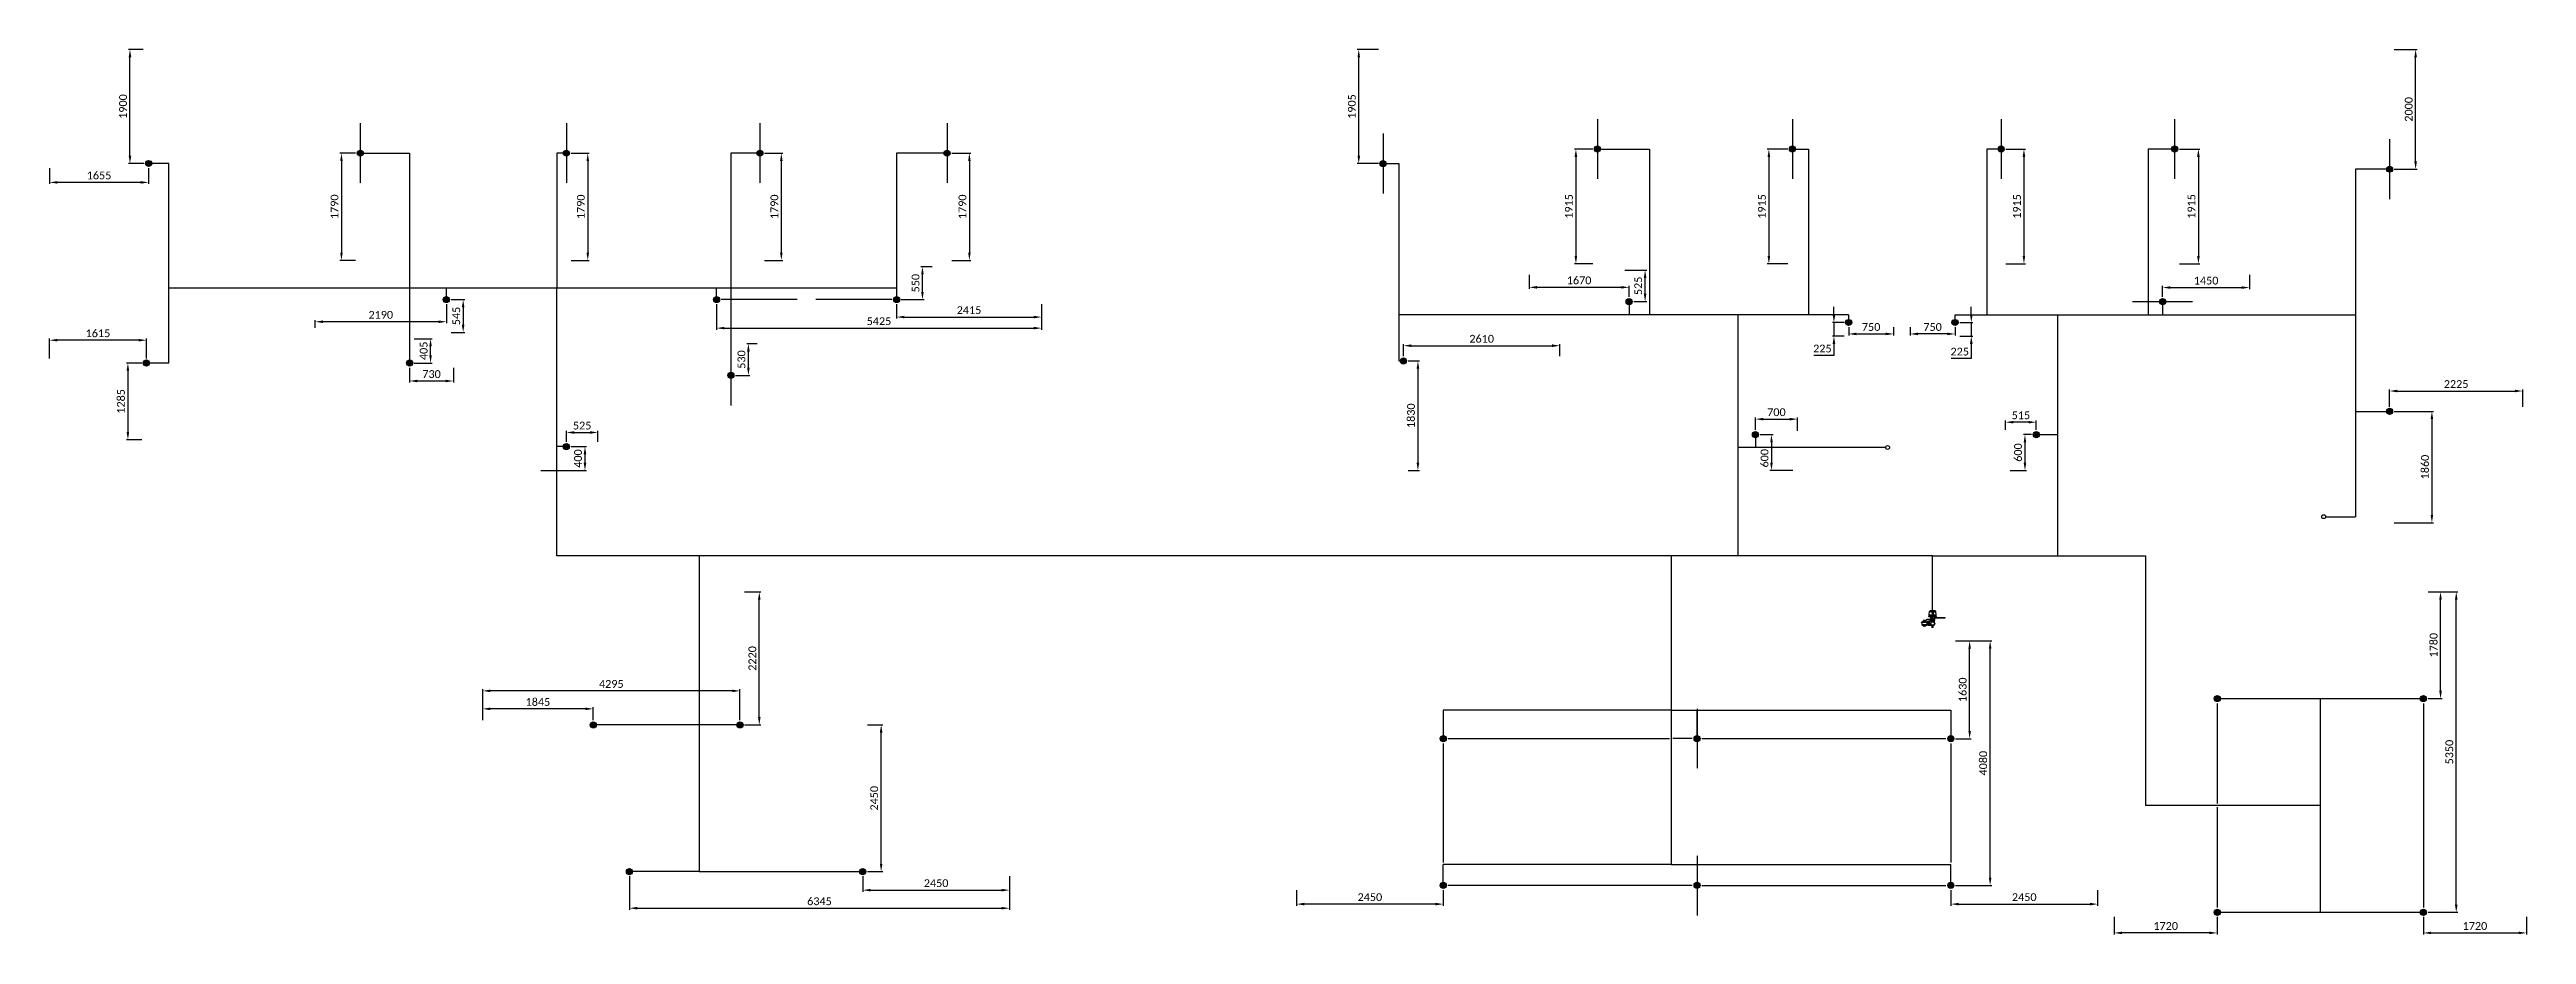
# Model space of a CAD drawing. Header units: millimetres. Extents: x 31238 to 72584, y 1945 to 16720.
import ezdxf

# ---------------------------------------------------------------- set-up
doc = ezdxf.new("R2010")
doc.units = ezdxf.units.MM
doc.linetypes.add('CENTRE', pattern=[2, 1.25, -0.25, 0.25, -0.25])
doc.layers.add('Sprinkler Centre', color=160, linetype='CENTRE', lineweight=25)
for name, color, linetype in [('Sprinkler Dims', 250, 'Continuous'), ('Sprinkler Head', 30, 'Continuous'), ('Sprinkler Pipe', 30, 'Continuous'), ('Sprinkler Valve Group', 30, 'Continuous')]:
    doc.layers.add(name, color=color, linetype=linetype)
doc.styles.add('Calibri 2mm', font='calibri.ttf', dxfattribs={"height": 2})
doc.dimstyles.new('TFS', dxfattribs={"dimscale": 0, "dimtxt": 2, "dimasz": 2, "dimexe": 0.4, "dimexo": 1.2, "dimgap": 0.75, "dimtad": 1, "dimtoh": 1, "dimdec": 0, "dimrnd": 5, "dimdsep": 46, "dimtxsty": 'Calibri 2mm', "dimcen": 2.5, "dimclrd": 256, "dimclre": 256, "dimclrt": 256, "dimadec": 0, "dimazin": 2, "dimtfac": 1, "dimtdec": 0, "dimtmove": 0, "dimatfit": 0, "dimfxl": 20, "dimtfill": 1, "dimtzin": 0, "dimlwd": -1, "dimlwe": -1, "dimarcsym": 0})

# ---------------------------------------------------------------- blocks, each defined once
blk = doc.blocks.new('Valve Group A1')
at = {"layer": 'Sprinkler Pipe', "ltscale": 0.005}
blk.add_arc((209, 27), 2.34, 269.9383, 89.9383, dxfattribs=at)
at = {"layer": 'Sprinkler Valve Group'}
for p, q in [((-94, 1), (-115, -20)), ((-94, 1), (-87, 1)), ((-86, 1), (25, 1)), ((-86, -3), (-86, 1)), ((63, 48), (-63, 48)), ((-63, 41), (-63, 48)), ((63, 41), (-63, 41)), ((-59, 48), (-59, 75)), ((-59, 75), (59, 75)), ((-57, 75), (-52, 130)), ((-38, 144), (-52, 130)), ((-52, 130), (52, 130)), ((-38, 144), (38, 144)), ((-31, 4), (-35, 1)), ((-31, 17), (-31, 41)), ((-31, 41), (27, 41)), ((-31, 37), (-27, 41)), ((-31, 37), (-27, 41)), ((-31, 17), (-27, 13)), ((-31, 17), (-27, 13)), ((-31, 4), (30, 4)), ((-27, 13), (27, 13)), ((-22, 4), (-22, 13)), ((-21, 144), (-15, 130)), ((-15, 130), (-9, 75)), ((-7, 75), (-7, 48)), ((-4, 41), (-4, 39)), ((-4, 39), (3, 39)), ((0, 17), (0, 37)), ((3, 41), (3, 39)), ((7, 75), (7, 48)), ((15, 130), (9, 75)), ((21, 144), (15, 130)), ((22, 4), (22, 13)), ((40, 26), (24, 11)), ((24, 11), (24, 4)), ((25, 1), (25, -4)), ((31, 37), (27, 41)), ((31, 17), (27, 13)), ((46, 20), (29, 4)), ((30, 4), (34, 1)), ((31, 17), (31, 37)), ((34, -3), (34, 1)), ((38, 144), (52, 130)), ((46, 20), (40, 26)), ((46, 29), (42, 25)), ((48, 25), (45, 22)), ((46, 29), (49, 29)), ((48, 25), (49, 25)), ((49, 29), (209, 29)), ((49, 25), (49, 29)), ((49, 25), (209, 25)), ((57, 75), (52, 130)), ((59, 48), (59, 75)), ((63, 41), (63, 48)), ((-91, -51), (-184, -51)), ((-184, -55), (-184, -51)), ((-91, -55), (-184, -55)), ((-180, -55), (-180, -89)), ((-98, -92), (-178, -92)), ((-157, -22), (-157, -34)), ((-154, -35), (-156, -35)), ((-115, -20), (-154, -20)), ((-153, -34), (-153, -25)), ((-145, -30), (-153, -30)), ((-142, -24), (-152, -24)), ((-141, -31), (-152, -31)), ((-149, -15), (-148, -14)), ((-149, -15), (-148, -14)), ((-149, -15), (-149, -17)), ((-149, -17), (-148, -19)), ((-149, -25), (-149, -24)), ((-149, -25), (-149, -28)), ((-149, -27), (-149, -28)), ((-149, -28), (-139, -28)), ((-148, -14), (-127, -14)), ((-148, -19), (-127, -19)), ((-149, -24), (-141, -24)), ((-145, -14), (-145, -13)), ((-145, -13), (-145, -13)), ((-145, -13), (-130, -13)), ((-145, -13), (-130, -13)), ((-145, -20), (-145, -19)), ((-145, -24), (-145, -24)), ((-145, -31), (-145, -28)), ((-141, -40), (-141, -31)), ((-141, -31), (-134, -31)), ((-138, -31), (-134, -31)), ((-134, -30), (-134, -38)), ((-134, -30), (-134, -30)), ((-134, -40), (-134, -31)), ((-134, -38), (-128, -38)), ((-130, -13), (-130, -14)), ((-130, -13), (-130, -13)), ((-130, -20), (-130, -19)), ((-128, -38), (-123, -25)), ((-126, -15), (-127, -14)), ((-126, -15), (-127, -14)), ((-126, -17), (-127, -19)), ((-126, -15), (-126, -17)), ((-91, -47), (-126, -47)), ((-91, -96), (-126, -96)), ((-125, -31), (-123, -31)), ((-120, -20), (-122, -20)), ((-121, -24), (-113, -24)), ((-92, -3), (-113, -24)), ((-95, -55), (-95, -90)), ((-92, -3), (-87, -3)), ((-83, -44), (-91, -44)), ((-91, -99), (-91, -44)), ((-83, -99), (-91, -99)), ((-86, -3), (25, -4)), ((-83, -99), (-83, -44)), ((-76, -50), (-83, -50)), ((-76, -51), (-83, -51)), ((-76, -92), (-83, -92)), ((-76, -94), (-83, -94)), ((-76, -41), (-73, -37)), ((-76, -102), (-76, -41)), ((-76, -102), (-73, -106)), ((-69, -37), (-73, -37)), ((-69, -55), (-73, -55)), ((-69, -89), (-73, -89)), ((-69, -106), (-73, -106)), ((-66, -41), (-69, -37)), ((-66, -102), (-69, -106)), ((-66, -97), (-66, -41)), ((-59, -43), (-66, -43)), ((-66, -97), (-66, -102)), ((-59, -101), (-66, -101)), ((-59, -106), (-59, -37)), ((-51, -37), (-59, -37)), ((-51, -106), (-59, -106)), ((-51, -106), (-51, -37)), ((-14, -40), (-51, -40)), ((-51, -69), (-34, -69)), ((-51, -74), (-34, -74)), ((-14, -103), (-51, -103)), ((-35, -13), (34, -13)), ((-35, -21), (-35, -13)), ((-35, -21), (34, -21)), ((-31, -6), (-34, -3)), ((-34, -74), (-34, -69)), ((-32, -40), (-32, -21)), ((-26, -6), (-31, -6)), ((-29, -13), (-29, -6)), ((-26, -6), (30, -6)), ((-7, -144), (-7, -105)), ((-6, -144), (-6, -106)), ((-3, -21), (-3, -38)), ((3, -21), (3, -38)), ((5, -144), (5, -106)), ((7, -144), (7, -105)), ((29, -13), (29, -6)), ((30, -6), (34, -3)), ((31, -58), (31, -21)), ((34, -21), (34, -13))]:
    blk.add_line(p, q, dxfattribs=at)
for points in [[(-175, -51), (-157, -33)], [(-175, -92), (-155, -113), (-121, -113), (-104, -96)], [(-104, -47), (-121, -30), (-125, -30)], [(-125, -30), (-121, -30), (-104, -47)]]:
    blk.add_lwpolyline(points, dxfattribs=at)
for radius in [34.4, 28.9]:
    blk.add_circle((0, -72), radius, dxfattribs=at)
for centre, radius, start, end in [((-26, -11), 14.8, 54.449, 125.4277), ((-16, 9), 32.4, 61.3884, 118.4883), ((-16, 46), 32.4, 241.3884, 298.4883), ((0, -51), 55.1, 71.7578, 108.1189), ((15, 9), 32.4, 61.3884, 118.4883), ((15, 46), 32.4, 241.3884, 298.4883), ((26, -11), 14.8, 54.449, 125.4277), ((209, 27), 2.34, 269.9383, 89.9383), ((-178, -89), 2.75, 179.9383, 269.9383), ((-138, -72), 41.2, 116.2493, 149.9386), ((-138, -72), 41.2, 209.9383, 323.0684), ((-138, -72), 32.3, 49.9306, 140.2738), ((-138, -72), 32.3, 219.6034, 309.9461), ((-154, -22), 2.75, 89.9383, 179.9383), ((-156, -34), 0.687, 179.9383, 269.9383), ((-138, -72), 27.5, 48.5282, 131.3485), ((-138, -72), 27.5, 228.5287, 311.348), ((-154, -34), 0.687, 269.9383, 359.9383), ((-152, -25), 1.37, 89.9383, 179.9383), ((-138, -72), 41.2, 110.4257, 111.8474), ((-142, -25), 1.37, 8.8132, 89.9383), ((-134, -24), 6.57, 188.8132, 269.9383), ((-121, -25), 1.37, 89.9383, 157.7249), ((-138, -72), 41.2, 36.8082, 69.451), ((-98, -90), 2.75, 269.9383, 359.9383), ((-61, -46), 14.8, 144.449, 215.4277), ((-21, -72), 55.1, 161.7578, 198.1189), ((-61, -97), 14.8, 144.449, 215.4277), ((-81, -46), 14.8, 324.449, 35.4277), ((-121, -72), 55.1, 341.7578, 18.1189), ((-81, -97), 14.8, 324.449, 35.4277), ((-26, 9), 14.8, 237.494, 302.3826), ((0, 49), 55.1, 253.285, 286.5917), ((26, 9), 14.8, 237.494, 305.4277)]:
    blk.add_arc(centre, radius, start, end, dxfattribs=at)
blk = doc.blocks.new('Sprinkler-Head A1')
at = {"layer": 'Sprinkler Head', "ltscale": 0.005}
h = blk.add_hatch(color=256, dxfattribs=at)
h.dxf.hatch_style = 1
edge = h.paths.add_edge_path()
edge.add_arc((0, 0), 51, 0, 360)
blk.add_circle((0, 0), 51, dxfattribs=at)
blk = doc.blocks.new('*D72')
at = {"layer": 'Defpoints', "color": 0, "transparency": 16777216}
for p in [(31238, 14817), (31238, 14501), (32890, 14817)]:
    blk.add_point(p, dxfattribs=at)
at = {"layer": 'Sprinkler Dims', "transparency": 16777216}
for p, q in [((31238, 14739), (31238, 14475)), ((32760, 14501), (31368, 14501)), ((32890, 14739), (32890, 14475))]:
    blk.add_line(p, q, dxfattribs=at)
for points in [[(31368, 14523), (31368, 14480), (31238, 14501)], [(32760, 14523), (32760, 14480), (32890, 14501)]]:
    blk.add_solid(points, dxfattribs=at)
at = {"layer": 'Sprinkler Dims', "transparency": 16777216, "insert": (32064, 14617), "char_height": 130, "attachment_point": 5, "style": 'Calibri 2mm', "bg_fill": 3, "box_fill_scale": 1.1, "bg_fill_color": 256, "bg_fill_true_color": 13158600, "bg_fill_transparency": 0}
blk.add_mtext('1655', dxfattribs=at)
blk = doc.blocks.new('*D73')
at = {"layer": 'Defpoints', "color": 0, "transparency": 16777216}
for p in [(32580, 16720), (32879, 16720), (32890, 14817)]:
    blk.add_point(p, dxfattribs=at)
at = {"layer": 'Sprinkler Dims', "transparency": 16777216}
for p, q in [((32801, 16720), (32554, 16720)), ((32580, 14947), (32580, 16590)), ((32812, 14817), (32554, 14817))]:
    blk.add_line(p, q, dxfattribs=at)
for points in [[(32559, 16590), (32602, 16590), (32580, 16720)], [(32559, 14947), (32602, 14947), (32580, 14817)]]:
    blk.add_solid(points, dxfattribs=at)
at = {"layer": 'Sprinkler Dims', "transparency": 16777216, "insert": (32465, 15768), "char_height": 130, "attachment_point": 5, "rotation": 90, "style": 'Calibri 2mm', "bg_fill": 3, "box_fill_scale": 1.1, "bg_fill_color": 256, "bg_fill_true_color": 13158600, "bg_fill_transparency": 0}
blk.add_mtext('1900', dxfattribs=at)
blk = doc.blocks.new('*D74')
at = {"layer": 'Defpoints', "color": 0, "transparency": 16777216}
for p in [(31238, 11867), (31238, 11486), (32854, 11486)]:
    blk.add_point(p, dxfattribs=at)
at = {"layer": 'Sprinkler Dims', "transparency": 16777216}
for p, q in [((31238, 11564), (31238, 11893)), ((32724, 11867), (31368, 11867)), ((32854, 11564), (32854, 11893))]:
    blk.add_line(p, q, dxfattribs=at)
for points in [[(31368, 11889), (31368, 11845), (31238, 11867)], [(32724, 11889), (32724, 11845), (32854, 11867)]]:
    blk.add_solid(points, dxfattribs=at)
at = {"layer": 'Sprinkler Dims', "transparency": 16777216, "insert": (32046, 11982), "char_height": 130, "attachment_point": 5, "style": 'Calibri 2mm', "bg_fill": 3, "box_fill_scale": 1.1, "bg_fill_color": 256, "bg_fill_true_color": 13158600, "bg_fill_transparency": 0}
blk.add_mtext('1615', dxfattribs=at)
blk = doc.blocks.new('*D75')
at = {"layer": 'Defpoints', "color": 0, "transparency": 16777216}
for p in [(32854, 11486), (32546, 10203), (32854, 10203)]:
    blk.add_point(p, dxfattribs=at)
at = {"layer": 'Sprinkler Dims', "transparency": 16777216}
for p, q in [((32776, 11486), (32520, 11486)), ((32546, 11356), (32546, 10333)), ((32776, 10203), (32520, 10203))]:
    blk.add_line(p, q, dxfattribs=at)
for points in [[(32524, 11356), (32567, 11356), (32546, 11486)], [(32524, 10333), (32567, 10333), (32546, 10203)]]:
    blk.add_solid(points, dxfattribs=at)
at = {"layer": 'Sprinkler Dims', "transparency": 16777216, "insert": (32430, 10845), "char_height": 130, "attachment_point": 5, "rotation": 90, "style": 'Calibri 2mm', "bg_fill": 3, "box_fill_scale": 1.1, "bg_fill_color": 256, "bg_fill_true_color": 13158600, "bg_fill_transparency": 0}
blk.add_mtext('1285', dxfattribs=at)
blk = doc.blocks.new('*D76')
at = {"layer": 'Sprinkler Dims', "transparency": 16777216}
for p, q in [((37326, 11892), (37624, 11892)), ((37598, 11616), (37598, 11762)), ((37326, 11486), (37624, 11486))]:
    blk.add_line(p, q, dxfattribs=at)
for points in [[(37576, 11762), (37620, 11762), (37598, 11892)], [(37576, 11616), (37620, 11616), (37598, 11486)]]:
    blk.add_solid(points, dxfattribs=at)
at = {"layer": 'Sprinkler Dims', "transparency": 16777216, "insert": (37483, 11689), "char_height": 130, "attachment_point": 5, "rotation": 90, "style": 'Calibri 2mm', "bg_fill": 3, "box_fill_scale": 1.1, "bg_fill_color": 256, "bg_fill_true_color": 13158600, "bg_fill_transparency": 0}
blk.add_mtext('405', dxfattribs=at)
at = {"layer": 'Defpoints', "color": 0, "transparency": 16777216}
for p in [(37248, 11892), (37598, 11892), (37248, 11486)]:
    blk.add_point(p, dxfattribs=at)
blk = doc.blocks.new('*D77')
at = {"layer": 'Sprinkler Dims', "transparency": 16777216}
for p, q in [((37248, 11408), (37248, 11160)), ((37378, 11186), (37850, 11186)), ((37980, 11408), (37980, 11160))]:
    blk.add_line(p, q, dxfattribs=at)
for points in [[(37378, 11207), (37378, 11164), (37248, 11186)], [(37850, 11207), (37850, 11164), (37980, 11186)]]:
    blk.add_solid(points, dxfattribs=at)
at = {"layer": 'Sprinkler Dims', "transparency": 16777216, "insert": (37614, 11301), "char_height": 130, "attachment_point": 5, "style": 'Calibri 2mm', "bg_fill": 3, "box_fill_scale": 1.1, "bg_fill_color": 256, "bg_fill_true_color": 13158600, "bg_fill_transparency": 0}
blk.add_mtext('730', dxfattribs=at)
at = {"layer": 'Defpoints', "color": 0, "transparency": 16777216}
for p in [(37248, 11486), (37980, 11486), (37980, 11186)]:
    blk.add_point(p, dxfattribs=at)
blk = doc.blocks.new('*D78')
at = {"layer": 'Defpoints', "color": 0, "transparency": 16777216}
for p in [(36425, 14989), (36110, 13200), (36425, 13200)]:
    blk.add_point(p, dxfattribs=at)
at = {"layer": 'Sprinkler Dims', "transparency": 16777216}
for p, q in [((36347, 14989), (36084, 14989)), ((36110, 14859), (36110, 13330)), ((36347, 13200), (36084, 13200))]:
    blk.add_line(p, q, dxfattribs=at)
for points in [[(36089, 14859), (36132, 14859), (36110, 14989)], [(36089, 13330), (36132, 13330), (36110, 13200)]]:
    blk.add_solid(points, dxfattribs=at)
at = {"layer": 'Sprinkler Dims', "transparency": 16777216, "insert": (35995, 14095), "char_height": 130, "attachment_point": 5, "rotation": 90, "style": 'Calibri 2mm', "bg_fill": 3, "box_fill_scale": 1.1, "bg_fill_color": 256, "bg_fill_true_color": 13158600, "bg_fill_transparency": 0}
blk.add_mtext('1790', dxfattribs=at)
blk = doc.blocks.new('*D79')
at = {"layer": 'Defpoints', "color": 0, "transparency": 16777216}
for p in [(39865, 14989), (39865, 13199), (40222, 13199)]:
    blk.add_point(p, dxfattribs=at)
at = {"layer": 'Sprinkler Dims', "transparency": 16777216}
for p, q in [((39943, 14989), (40248, 14989)), ((40222, 14859), (40222, 13329)), ((39943, 13199), (40248, 13199))]:
    blk.add_line(p, q, dxfattribs=at)
for points in [[(40201, 14859), (40244, 14859), (40222, 14989)], [(40201, 13329), (40244, 13329), (40222, 13199)]]:
    blk.add_solid(points, dxfattribs=at)
at = {"layer": 'Sprinkler Dims', "transparency": 16777216, "insert": (40107, 14094), "char_height": 130, "attachment_point": 5, "rotation": 90, "style": 'Calibri 2mm', "bg_fill": 3, "box_fill_scale": 1.1, "bg_fill_color": 256, "bg_fill_true_color": 13158600, "bg_fill_transparency": 0}
blk.add_mtext('1790', dxfattribs=at)
blk = doc.blocks.new('*D80')
at = {"layer": 'Defpoints', "color": 0, "transparency": 16777216}
for p in [(45378, 12544), (47795, 12544), (47795, 12253)]:
    blk.add_point(p, dxfattribs=at)
at = {"layer": 'Sprinkler Dims', "transparency": 16777216}
for p, q in [((45378, 12466), (45378, 12227)), ((47795, 12466), (47795, 12227)), ((45508, 12253), (47665, 12253))]:
    blk.add_line(p, q, dxfattribs=at)
for points in [[(45508, 12275), (45508, 12231), (45378, 12253)], [(47665, 12275), (47665, 12231), (47795, 12253)]]:
    blk.add_solid(points, dxfattribs=at)
at = {"layer": 'Sprinkler Dims', "transparency": 16777216, "insert": (46586, 12368), "char_height": 130, "attachment_point": 5, "style": 'Calibri 2mm', "bg_fill": 3, "box_fill_scale": 1.1, "bg_fill_color": 256, "bg_fill_true_color": 13158600, "bg_fill_transparency": 0}
blk.add_mtext('2415', dxfattribs=at)
blk = doc.blocks.new('*D81')
at = {"layer": 'Defpoints', "color": 0, "transparency": 16777216}
for p in [(37862, 12544), (35673, 12175), (35673, 11997)]:
    blk.add_point(p, dxfattribs=at)
at = {"layer": 'Sprinkler Dims', "transparency": 16777216}
for p, q in [((37862, 12466), (37862, 12149)), ((35673, 12075), (35673, 12201)), ((37732, 12175), (35803, 12175))]:
    blk.add_line(p, q, dxfattribs=at)
for points in [[(35803, 12197), (35803, 12153), (35673, 12175)], [(37732, 12197), (37732, 12153), (37862, 12175)]]:
    blk.add_solid(points, dxfattribs=at)
at = {"layer": 'Sprinkler Dims', "transparency": 16777216, "insert": (36767, 12290), "char_height": 130, "attachment_point": 5, "style": 'Calibri 2mm', "bg_fill": 3, "box_fill_scale": 1.1, "bg_fill_color": 256, "bg_fill_true_color": 13158600, "bg_fill_transparency": 0}
blk.add_mtext('2190', dxfattribs=at)
blk = doc.blocks.new('*D82')
at = {"layer": 'Sprinkler Dims', "transparency": 16777216}
for p, q in [((37940, 12544), (38168, 12544)), ((38142, 12414), (38142, 12127)), ((37940, 11997), (38168, 11997))]:
    blk.add_line(p, q, dxfattribs=at)
for points in [[(38120, 12414), (38164, 12414), (38142, 12544)], [(38120, 12127), (38164, 12127), (38142, 11997)]]:
    blk.add_solid(points, dxfattribs=at)
at = {"layer": 'Sprinkler Dims', "transparency": 16777216, "insert": (38027, 12271), "char_height": 130, "attachment_point": 5, "rotation": 90, "style": 'Calibri 2mm', "bg_fill": 3, "box_fill_scale": 1.1, "bg_fill_color": 256, "bg_fill_true_color": 13158600, "bg_fill_transparency": 0}
blk.add_mtext('545', dxfattribs=at)
at = {"layer": 'Defpoints', "color": 0, "transparency": 16777216}
for p in [(37862, 12544), (37862, 11997), (38142, 11997)]:
    blk.add_point(p, dxfattribs=at)
blk = doc.blocks.new('*D83')
at = {"layer": 'Defpoints', "color": 0, "transparency": 16777216}
for p in [(42372, 12544), (47795, 12544), (47795, 12068)]:
    blk.add_point(p, dxfattribs=at)
at = {"layer": 'Sprinkler Dims', "transparency": 16777216}
for p, q in [((42372, 12466), (42372, 12042)), ((47795, 12466), (47795, 12042)), ((42502, 12068), (47665, 12068))]:
    blk.add_line(p, q, dxfattribs=at)
for points in [[(42502, 12090), (42502, 12047), (42372, 12068)], [(47665, 12090), (47665, 12047), (47795, 12068)]]:
    blk.add_solid(points, dxfattribs=at)
at = {"layer": 'Sprinkler Dims', "transparency": 16777216, "insert": (45083, 12184), "char_height": 130, "attachment_point": 5, "style": 'Calibri 2mm', "bg_fill": 3, "box_fill_scale": 1.1, "bg_fill_color": 256, "bg_fill_true_color": 13158600, "bg_fill_transparency": 0}
blk.add_mtext('5425', dxfattribs=at)
blk = doc.blocks.new('*D84')
at = {"layer": 'Defpoints', "color": 0, "transparency": 16777216}
for p in [(39866, 10091), (40390, 10091)]:
    blk.add_point(p, dxfattribs=at)
at = {"layer": 'Sprinkler Dims', "transparency": 16777216}
for p, q in [((39866, 10169), (39866, 10352)), ((40390, 10169), (40390, 10352)), ((39996, 10326), (40260, 10326))]:
    blk.add_line(p, q, dxfattribs=at)
for points in [[(39996, 10348), (39996, 10304), (39866, 10326)], [(40260, 10348), (40260, 10304), (40390, 10326)]]:
    blk.add_solid(points, dxfattribs=at)
at = {"layer": 'Sprinkler Dims', "transparency": 16777216, "insert": (40128, 10441), "char_height": 130, "attachment_point": 5, "style": 'Calibri 2mm', "bg_fill": 3, "box_fill_scale": 1.1, "bg_fill_color": 256, "bg_fill_true_color": 13158600, "bg_fill_transparency": 0}
blk.add_mtext('525', dxfattribs=at)
at = {"layer": 'Defpoints', "color": 0, "transparency": 16777216}
blk.add_point((40390, 10326), dxfattribs=at)
blk = doc.blocks.new('*D85')
at = {"layer": 'Defpoints', "color": 0, "transparency": 16777216}
blk.add_point((39361, 9690), dxfattribs=at)
at = {"layer": 'Sprinkler Dims', "transparency": 16777216}
for p, q in [((39944, 10091), (40201, 10091)), ((40175, 9961), (40175, 9820)), ((39439, 9690), (40201, 9690))]:
    blk.add_line(p, q, dxfattribs=at)
for points in [[(40154, 9961), (40197, 9961), (40175, 10091)], [(40154, 9820), (40197, 9820), (40175, 9690)]]:
    blk.add_solid(points, dxfattribs=at)
at = {"layer": 'Sprinkler Dims', "transparency": 16777216, "insert": (40060, 9891), "char_height": 130, "attachment_point": 5, "rotation": 90, "style": 'Calibri 2mm', "bg_fill": 3, "box_fill_scale": 1.1, "bg_fill_color": 256, "bg_fill_true_color": 13158600, "bg_fill_transparency": 0}
blk.add_mtext('400', dxfattribs=at)
at = {"layer": 'Defpoints', "color": 0, "transparency": 16777216}
for p in [(39866, 10091), (40175, 9690)]:
    blk.add_point(p, dxfattribs=at)
blk = doc.blocks.new('*D86')
at = {"layer": 'Defpoints', "color": 0, "transparency": 16777216}
for p in [(53092, 16720), (53497, 16720), (53497, 14816)]:
    blk.add_point(p, dxfattribs=at)
at = {"layer": 'Sprinkler Dims', "transparency": 16777216}
for p, q in [((53419, 16720), (53066, 16720)), ((53092, 14946), (53092, 16590)), ((53419, 14816), (53066, 14816))]:
    blk.add_line(p, q, dxfattribs=at)
for points in [[(53071, 16590), (53114, 16590), (53092, 16720)], [(53071, 14946), (53114, 14946), (53092, 14816)]]:
    blk.add_solid(points, dxfattribs=at)
at = {"layer": 'Sprinkler Dims', "transparency": 16777216, "insert": (52977, 15768), "char_height": 130, "attachment_point": 5, "rotation": 90, "style": 'Calibri 2mm', "bg_fill": 3, "box_fill_scale": 1.1, "bg_fill_color": 256, "bg_fill_true_color": 13158600, "bg_fill_transparency": 0}
blk.add_mtext('1905', dxfattribs=at)
blk = doc.blocks.new('*D87')
at = {"layer": 'Defpoints', "color": 0, "transparency": 16777216}
for p in [(53839, 11521), (53839, 9691), (54080, 9691)]:
    blk.add_point(p, dxfattribs=at)
at = {"layer": 'Sprinkler Dims', "transparency": 16777216}
for p, q in [((53917, 11521), (54106, 11521)), ((54080, 11391), (54080, 9821)), ((53917, 9691), (54106, 9691))]:
    blk.add_line(p, q, dxfattribs=at)
for points in [[(54058, 11391), (54101, 11391), (54080, 11521)], [(54058, 9821), (54101, 9821), (54080, 9691)]]:
    blk.add_solid(points, dxfattribs=at)
at = {"layer": 'Sprinkler Dims', "transparency": 16777216, "insert": (53964, 10606), "char_height": 130, "attachment_point": 5, "rotation": 90, "style": 'Calibri 2mm', "bg_fill": 3, "box_fill_scale": 1.1, "bg_fill_color": 256, "bg_fill_true_color": 13158600, "bg_fill_transparency": 0}
blk.add_mtext('1830', dxfattribs=at)
blk = doc.blocks.new('*D88')
at = {"layer": 'Defpoints', "color": 0, "transparency": 16777216}
for p in [(56450, 11775), (53839, 11521), (56450, 11521)]:
    blk.add_point(p, dxfattribs=at)
at = {"layer": 'Sprinkler Dims', "transparency": 16777216}
for p, q in [((53839, 11599), (53839, 11801)), ((53969, 11775), (56320, 11775)), ((56450, 11599), (56450, 11801))]:
    blk.add_line(p, q, dxfattribs=at)
for points in [[(53969, 11797), (53969, 11753), (53839, 11775)], [(56320, 11797), (56320, 11753), (56450, 11775)]]:
    blk.add_solid(points, dxfattribs=at)
at = {"layer": 'Sprinkler Dims', "transparency": 16777216, "insert": (55144, 11890), "char_height": 130, "attachment_point": 5, "style": 'Calibri 2mm', "bg_fill": 3, "box_fill_scale": 1.1, "bg_fill_color": 256, "bg_fill_true_color": 13158600, "bg_fill_transparency": 0}
blk.add_mtext('2610', dxfattribs=at)
blk = doc.blocks.new('*D89')
at = {"layer": 'Defpoints', "color": 0, "transparency": 16777216}
for p in [(57077, 15058), (56717, 13142), (57077, 13142)]:
    blk.add_point(p, dxfattribs=at)
at = {"layer": 'Sprinkler Dims', "transparency": 16777216}
for p, q in [((56999, 15058), (56691, 15058)), ((56717, 14928), (56717, 13272)), ((56999, 13142), (56691, 13142))]:
    blk.add_line(p, q, dxfattribs=at)
for points in [[(56695, 14928), (56738, 14928), (56717, 15058)], [(56695, 13272), (56738, 13272), (56717, 13142)]]:
    blk.add_solid(points, dxfattribs=at)
at = {"layer": 'Sprinkler Dims', "transparency": 16777216, "insert": (56601, 14100), "char_height": 130, "attachment_point": 5, "rotation": 90, "style": 'Calibri 2mm', "bg_fill": 3, "box_fill_scale": 1.1, "bg_fill_color": 256, "bg_fill_true_color": 13158600, "bg_fill_transparency": 0}
blk.add_mtext('1915', dxfattribs=at)
blk = doc.blocks.new('*D90')
at = {"layer": 'Defpoints', "color": 0, "transparency": 16777216}
for p in [(60332, 15058), (59938, 13142), (60332, 13142)]:
    blk.add_point(p, dxfattribs=at)
at = {"layer": 'Sprinkler Dims', "transparency": 16777216}
for p, q in [((60254, 15058), (59912, 15058)), ((59938, 14928), (59938, 13272)), ((60254, 13142), (59912, 13142))]:
    blk.add_line(p, q, dxfattribs=at)
for points in [[(59916, 14928), (59959, 14928), (59938, 15058)], [(59916, 13272), (59959, 13272), (59938, 13142)]]:
    blk.add_solid(points, dxfattribs=at)
at = {"layer": 'Sprinkler Dims', "transparency": 16777216, "insert": (59822, 14100), "char_height": 130, "attachment_point": 5, "rotation": 90, "style": 'Calibri 2mm', "bg_fill": 3, "box_fill_scale": 1.1, "bg_fill_color": 256, "bg_fill_true_color": 13158600, "bg_fill_transparency": 0}
blk.add_mtext('1915', dxfattribs=at)
blk = doc.blocks.new('*D91')
at = {"layer": 'Defpoints', "color": 0, "transparency": 16777216}
for p in [(70298, 16720), (70734, 16720), (70298, 14722)]:
    blk.add_point(p, dxfattribs=at)
at = {"layer": 'Sprinkler Dims', "transparency": 16777216}
for p, q in [((70376, 16720), (70760, 16720)), ((70734, 14852), (70734, 16590)), ((70376, 14722), (70760, 14722))]:
    blk.add_line(p, q, dxfattribs=at)
for points in [[(70712, 16590), (70756, 16590), (70734, 16720)], [(70712, 14852), (70756, 14852), (70734, 14722)]]:
    blk.add_solid(points, dxfattribs=at)
at = {"layer": 'Sprinkler Dims', "transparency": 16777216, "insert": (70619, 15721), "char_height": 130, "attachment_point": 5, "rotation": 90, "style": 'Calibri 2mm', "bg_fill": 3, "box_fill_scale": 1.1, "bg_fill_color": 256, "bg_fill_true_color": 13158600, "bg_fill_transparency": 0}
blk.add_mtext('2000', dxfattribs=at)
blk = doc.blocks.new('*D92')
at = {"layer": 'Defpoints', "color": 0, "transparency": 16777216}
for p in [(72521, 11018), (70298, 10679), (72521, 10679)]:
    blk.add_point(p, dxfattribs=at)
at = {"layer": 'Sprinkler Dims', "transparency": 16777216}
for p, q in [((70298, 10757), (70298, 11044)), ((70428, 11018), (72391, 11018)), ((72521, 10757), (72521, 11044))]:
    blk.add_line(p, q, dxfattribs=at)
for points in [[(70428, 11040), (70428, 10997), (70298, 11018)], [(72391, 11040), (72391, 10997), (72521, 11018)]]:
    blk.add_solid(points, dxfattribs=at)
at = {"layer": 'Sprinkler Dims', "transparency": 16777216, "insert": (71410, 11134), "char_height": 130, "attachment_point": 5, "style": 'Calibri 2mm', "bg_fill": 3, "box_fill_scale": 1.1, "bg_fill_color": 256, "bg_fill_true_color": 13158600, "bg_fill_transparency": 0}
blk.add_mtext('2225', dxfattribs=at)
blk = doc.blocks.new('*D93')
at = {"layer": 'Defpoints', "color": 0, "transparency": 16777216}
for p in [(70298, 10679), (70298, 8820), (71006, 8820)]:
    blk.add_point(p, dxfattribs=at)
at = {"layer": 'Sprinkler Dims', "transparency": 16777216}
for p, q in [((70376, 10679), (71032, 10679)), ((71006, 10549), (71006, 8950)), ((70376, 8820), (71032, 8820))]:
    blk.add_line(p, q, dxfattribs=at)
for points in [[(70984, 10549), (71027, 10549), (71006, 10679)], [(70984, 8950), (71027, 8950), (71006, 8820)]]:
    blk.add_solid(points, dxfattribs=at)
at = {"layer": 'Sprinkler Dims', "transparency": 16777216, "insert": (70890, 9749), "char_height": 130, "attachment_point": 5, "rotation": 90, "style": 'Calibri 2mm', "bg_fill": 3, "box_fill_scale": 1.1, "bg_fill_color": 256, "bg_fill_true_color": 13158600, "bg_fill_transparency": 0}
blk.add_mtext('1860', dxfattribs=at)
blk = doc.blocks.new('*D94')
at = {"layer": 'Defpoints', "color": 0, "transparency": 16777216}
blk.add_point((64402, 10290), dxfattribs=at)
at = {"layer": 'Sprinkler Dims', "transparency": 16777216}
for p, q in [((64324, 10290), (64187, 10290)), ((64213, 10160), (64213, 9821)), ((63966, 9691), (64239, 9691))]:
    blk.add_line(p, q, dxfattribs=at)
for points in [[(64191, 10160), (64234, 10160), (64213, 10290)], [(64191, 9821), (64234, 9821), (64213, 9691)]]:
    blk.add_solid(points, dxfattribs=at)
at = {"layer": 'Sprinkler Dims', "transparency": 16777216, "insert": (64097, 9991), "char_height": 130, "attachment_point": 5, "rotation": 90, "style": 'Calibri 2mm', "bg_fill": 3, "box_fill_scale": 1.1, "bg_fill_color": 256, "bg_fill_true_color": 13158600, "bg_fill_transparency": 0}
blk.add_mtext('600', dxfattribs=at)
at = {"layer": 'Defpoints', "color": 0, "transparency": 16777216}
for p in [(63888, 9691), (64213, 9691)]:
    blk.add_point(p, dxfattribs=at)
blk = doc.blocks.new('*D95')
at = {"layer": 'Defpoints', "color": 0, "transparency": 16777216}
for p in [(63888, 10290), (64402, 10290)]:
    blk.add_point(p, dxfattribs=at)
at = {"layer": 'Sprinkler Dims', "transparency": 16777216}
for p, q in [((63888, 10368), (63888, 10524)), ((64272, 10498), (64018, 10498)), ((64402, 10368), (64402, 10524))]:
    blk.add_line(p, q, dxfattribs=at)
for points in [[(64018, 10519), (64018, 10476), (63888, 10498)], [(64272, 10519), (64272, 10476), (64402, 10498)]]:
    blk.add_solid(points, dxfattribs=at)
at = {"layer": 'Sprinkler Dims', "transparency": 16777216, "insert": (64145, 10612), "char_height": 130, "attachment_point": 5, "style": 'Calibri 2mm', "bg_fill": 3, "box_fill_scale": 1.1, "bg_fill_color": 256, "bg_fill_true_color": 13158600, "bg_fill_transparency": 0}
blk.add_mtext('515', dxfattribs=at)
at = {"layer": 'Defpoints', "color": 0, "transparency": 16777216}
blk.add_point((63888, 10498), dxfattribs=at)
blk = doc.blocks.new('*D96')
at = {"layer": 'Defpoints', "color": 0, "transparency": 16777216}
for p in [(59713, 10290), (60415, 10277)]:
    blk.add_point(p, dxfattribs=at)
at = {"layer": 'Sprinkler Dims', "transparency": 16777216}
for p, q in [((59713, 10368), (59713, 10575)), ((59843, 10549), (60285, 10549)), ((60415, 10355), (60415, 10575))]:
    blk.add_line(p, q, dxfattribs=at)
for points in [[(59843, 10570), (59843, 10527), (59713, 10549)], [(60285, 10570), (60285, 10527), (60415, 10549)]]:
    blk.add_solid(points, dxfattribs=at)
at = {"layer": 'Sprinkler Dims', "transparency": 16777216, "insert": (60064, 10664), "char_height": 130, "attachment_point": 5, "style": 'Calibri 2mm', "bg_fill": 3, "box_fill_scale": 1.1, "bg_fill_color": 256, "bg_fill_true_color": 13158600, "bg_fill_transparency": 0}
blk.add_mtext('700', dxfattribs=at)
at = {"layer": 'Defpoints', "color": 0, "transparency": 16777216}
blk.add_point((60415, 10549), dxfattribs=at)
blk = doc.blocks.new('*D97')
at = {"layer": 'Defpoints', "color": 0, "transparency": 16777216}
for p in [(59713, 10290), (60415, 9691)]:
    blk.add_point(p, dxfattribs=at)
at = {"layer": 'Sprinkler Dims', "transparency": 16777216}
for p, q in [((59791, 10290), (60007, 10290)), ((59981, 10160), (59981, 9821)), ((60337, 9691), (59955, 9691))]:
    blk.add_line(p, q, dxfattribs=at)
for points in [[(59960, 10160), (60003, 10160), (59981, 10290)], [(59960, 9821), (60003, 9821), (59981, 9691)]]:
    blk.add_solid(points, dxfattribs=at)
at = {"layer": 'Sprinkler Dims', "transparency": 16777216, "insert": (59866, 9896), "char_height": 130, "attachment_point": 5, "rotation": 90, "style": 'Calibri 2mm', "bg_fill": 3, "box_fill_scale": 1.1, "bg_fill_color": 256, "bg_fill_true_color": 13158600, "bg_fill_transparency": 0}
blk.add_mtext('600', dxfattribs=at)
at = {"layer": 'Defpoints', "color": 0, "transparency": 16777216}
blk.add_point((59981, 9691), dxfattribs=at)
blk = doc.blocks.new('*D98')
at = {"layer": 'Defpoints', "color": 0, "transparency": 16777216}
blk.add_point((57457, 13037), dxfattribs=at)
at = {"layer": 'Sprinkler Dims', "transparency": 16777216}
for p, q in [((57535, 13037), (57898, 13037)), ((57872, 12641), (57872, 12907)), ((57683, 12511), (57898, 12511))]:
    blk.add_line(p, q, dxfattribs=at)
for points in [[(57850, 12907), (57894, 12907), (57872, 13037)], [(57850, 12641), (57894, 12641), (57872, 12511)]]:
    blk.add_solid(points, dxfattribs=at)
at = {"layer": 'Sprinkler Dims', "transparency": 16777216, "insert": (57757, 12774), "char_height": 130, "attachment_point": 5, "rotation": 90, "style": 'Calibri 2mm', "bg_fill": 3, "box_fill_scale": 1.1, "bg_fill_color": 256, "bg_fill_true_color": 13158600, "bg_fill_transparency": 0}
blk.add_mtext('525', dxfattribs=at)
at = {"layer": 'Defpoints', "color": 0, "transparency": 16777216}
for p in [(57872, 13037), (57605, 12511)]:
    blk.add_point(p, dxfattribs=at)
blk = doc.blocks.new('*D99')
at = {"layer": 'Defpoints', "color": 0, "transparency": 16777216}
for p in [(55935, 13037), (55935, 12749), (57605, 12511)]:
    blk.add_point(p, dxfattribs=at)
at = {"layer": 'Sprinkler Dims', "transparency": 16777216}
for p, q in [((55935, 12959), (55935, 12723)), ((57475, 12749), (56065, 12749)), ((57605, 12589), (57605, 12775))]:
    blk.add_line(p, q, dxfattribs=at)
for points in [[(56065, 12771), (56065, 12728), (55935, 12749)], [(57475, 12771), (57475, 12728), (57605, 12749)]]:
    blk.add_solid(points, dxfattribs=at)
at = {"layer": 'Sprinkler Dims', "transparency": 16777216, "insert": (56770, 12865), "char_height": 130, "attachment_point": 5, "style": 'Calibri 2mm', "bg_fill": 3, "box_fill_scale": 1.1, "bg_fill_color": 256, "bg_fill_true_color": 13158600, "bg_fill_transparency": 0}
blk.add_mtext('1670', dxfattribs=at)
blk = doc.blocks.new('*D100')
at = {"layer": 'Defpoints', "color": 0, "transparency": 16777216}
for p in [(61270, 12162), (62020, 12162), (62020, 11971)]:
    blk.add_point(p, dxfattribs=at)
at = {"layer": 'Sprinkler Dims', "transparency": 16777216}
for p, q in [((61270, 12084), (61270, 11945)), ((62020, 12084), (62020, 11945)), ((61400, 11971), (61890, 11971))]:
    blk.add_line(p, q, dxfattribs=at)
for points in [[(61400, 11993), (61400, 11950), (61270, 11971)], [(61890, 11993), (61890, 11950), (62020, 11971)]]:
    blk.add_solid(points, dxfattribs=at)
at = {"layer": 'Sprinkler Dims', "transparency": 16777216, "insert": (61645, 12087), "char_height": 130, "attachment_point": 5, "style": 'Calibri 2mm', "bg_fill": 3, "box_fill_scale": 1.1, "bg_fill_color": 256, "bg_fill_true_color": 13158600, "bg_fill_transparency": 0}
blk.add_mtext('750', dxfattribs=at)
blk = doc.blocks.new('*D101')
at = {"layer": 'Defpoints', "color": 0, "transparency": 16777216}
for p in [(61270, 12162), (61270, 11935)]:
    blk.add_point(p, dxfattribs=at)
at = {"layer": 'Sprinkler Dims', "transparency": 16777216}
for p, q in [((61024, 12292), (61024, 12422)), ((61192, 12162), (60998, 12162)), ((61024, 12162), (61024, 11935)), ((61024, 11611), (60687, 11611)), ((61192, 11935), (60998, 11935)), ((61024, 11805), (61024, 11611))]:
    blk.add_line(p, q, dxfattribs=at)
for points in [[(61002, 12292), (61046, 12292), (61024, 12162)], [(61002, 11805), (61046, 11805), (61024, 11935)]]:
    blk.add_solid(points, dxfattribs=at)
at = {"layer": 'Sprinkler Dims', "transparency": 16777216, "insert": (60831, 11727), "char_height": 130, "attachment_point": 5, "style": 'Calibri 2mm', "bg_fill": 3, "box_fill_scale": 1.1, "bg_fill_color": 256, "bg_fill_true_color": 13158600, "bg_fill_transparency": 0}
blk.add_mtext('225', dxfattribs=at)
at = {"layer": 'Defpoints', "color": 0, "transparency": 16777216}
blk.add_point((61024, 11935), dxfattribs=at)
blk = doc.blocks.new('*D102')
at = {"layer": 'Defpoints', "color": 0, "transparency": 16777216}
for p in [(62296, 12162), (63046, 12162), (62296, 11971)]:
    blk.add_point(p, dxfattribs=at)
at = {"layer": 'Sprinkler Dims', "transparency": 16777216}
for p, q in [((62296, 12084), (62296, 11945)), ((63046, 12084), (63046, 11945)), ((62916, 11971), (62426, 11971))]:
    blk.add_line(p, q, dxfattribs=at)
for points in [[(62426, 11993), (62426, 11950), (62296, 11971)], [(62916, 11993), (62916, 11950), (63046, 11971)]]:
    blk.add_solid(points, dxfattribs=at)
at = {"layer": 'Sprinkler Dims', "transparency": 16777216, "insert": (62671, 12087), "char_height": 130, "attachment_point": 5, "style": 'Calibri 2mm', "bg_fill": 3, "box_fill_scale": 1.1, "bg_fill_color": 256, "bg_fill_true_color": 13158600, "bg_fill_transparency": 0}
blk.add_mtext('750', dxfattribs=at)
blk = doc.blocks.new('*D103')
at = {"layer": 'Defpoints', "color": 0, "transparency": 16777216}
blk.add_point((63046, 12162), dxfattribs=at)
at = {"layer": 'Sprinkler Dims', "transparency": 16777216}
for p, q in [((63317, 12292), (63317, 12422)), ((63124, 12162), (63343, 12162)), ((63317, 12162), (63317, 11935)), ((63124, 11935), (63343, 11935)), ((63317, 11805), (63317, 11561)), ((63317, 11561), (62980, 11561))]:
    blk.add_line(p, q, dxfattribs=at)
for points in [[(63295, 12292), (63339, 12292), (63317, 12162)], [(63295, 11805), (63339, 11805), (63317, 11935)]]:
    blk.add_solid(points, dxfattribs=at)
at = {"layer": 'Sprinkler Dims', "transparency": 16777216, "insert": (63124, 11676), "char_height": 130, "attachment_point": 5, "style": 'Calibri 2mm', "bg_fill": 3, "box_fill_scale": 1.1, "bg_fill_color": 256, "bg_fill_true_color": 13158600, "bg_fill_transparency": 0}
blk.add_mtext('225', dxfattribs=at)
at = {"layer": 'Defpoints', "color": 0, "transparency": 16777216}
for p in [(63046, 11935), (63317, 11935)]:
    blk.add_point(p, dxfattribs=at)
blk = doc.blocks.new('*D104')
at = {"layer": 'Defpoints', "color": 0, "transparency": 16777216}
for p in [(67962, 13037), (66510, 12511), (67962, 12746)]:
    blk.add_point(p, dxfattribs=at)
at = {"layer": 'Sprinkler Dims', "transparency": 16777216}
for p, q in [((67962, 12959), (67962, 12720)), ((66510, 12589), (66510, 12772)), ((66640, 12746), (67832, 12746))]:
    blk.add_line(p, q, dxfattribs=at)
for points in [[(66640, 12767), (66640, 12724), (66510, 12746)], [(67832, 12767), (67832, 12724), (67962, 12746)]]:
    blk.add_solid(points, dxfattribs=at)
at = {"layer": 'Sprinkler Dims', "transparency": 16777216, "insert": (67236, 12861), "char_height": 130, "attachment_point": 5, "style": 'Calibri 2mm', "bg_fill": 3, "box_fill_scale": 1.1, "bg_fill_color": 256, "bg_fill_true_color": 13158600, "bg_fill_transparency": 0}
blk.add_mtext('1450', dxfattribs=at)
blk = doc.blocks.new('*D105')
at = {"layer": 'Defpoints', "color": 0, "transparency": 16777216}
for p in [(38468, 5712), (38468, 5444), (40313, 5444)]:
    blk.add_point(p, dxfattribs=at)
at = {"layer": 'Sprinkler Dims', "transparency": 16777216}
for p, q in [((38468, 5522), (38468, 5738)), ((40183, 5712), (38598, 5712)), ((40313, 5522), (40313, 5738))]:
    blk.add_line(p, q, dxfattribs=at)
for points in [[(38598, 5734), (38598, 5690), (38468, 5712)], [(40183, 5734), (40183, 5690), (40313, 5712)]]:
    blk.add_solid(points, dxfattribs=at)
at = {"layer": 'Sprinkler Dims', "transparency": 16777216, "insert": (39390, 5827), "char_height": 130, "attachment_point": 5, "style": 'Calibri 2mm', "bg_fill": 3, "box_fill_scale": 1.1, "bg_fill_color": 256, "bg_fill_true_color": 13158600, "bg_fill_transparency": 0}
blk.add_mtext('1845', dxfattribs=at)
blk = doc.blocks.new('*D106')
at = {"layer": 'Defpoints', "color": 0, "transparency": 16777216}
for p in [(38468, 6012), (38468, 5444), (42763, 5444)]:
    blk.add_point(p, dxfattribs=at)
at = {"layer": 'Sprinkler Dims', "transparency": 16777216}
for p, q in [((38468, 5522), (38468, 6038)), ((42633, 6012), (38598, 6012)), ((42763, 5522), (42763, 6038))]:
    blk.add_line(p, q, dxfattribs=at)
for points in [[(38598, 6034), (38598, 5990), (38468, 6012)], [(42633, 6034), (42633, 5990), (42763, 6012)]]:
    blk.add_solid(points, dxfattribs=at)
at = {"layer": 'Sprinkler Dims', "transparency": 16777216, "insert": (40615, 6127), "char_height": 130, "attachment_point": 5, "style": 'Calibri 2mm', "bg_fill": 3, "box_fill_scale": 1.1, "bg_fill_color": 256, "bg_fill_true_color": 13158600, "bg_fill_transparency": 0}
blk.add_mtext('4295', dxfattribs=at)
blk = doc.blocks.new('*D107')
at = {"layer": 'Defpoints', "color": 0, "transparency": 16777216}
for p in [(42763, 7664), (43085, 7664), (42763, 5444)]:
    blk.add_point(p, dxfattribs=at)
at = {"layer": 'Sprinkler Dims', "transparency": 16777216}
for p, q in [((42841, 7664), (43111, 7664)), ((43085, 5574), (43085, 7534)), ((42841, 5444), (43111, 5444))]:
    blk.add_line(p, q, dxfattribs=at)
for points in [[(43064, 7534), (43107, 7534), (43085, 7664)], [(43064, 5574), (43107, 5574), (43085, 5444)]]:
    blk.add_solid(points, dxfattribs=at)
at = {"layer": 'Sprinkler Dims', "transparency": 16777216, "insert": (42970, 6554), "char_height": 130, "attachment_point": 5, "rotation": 90, "style": 'Calibri 2mm', "bg_fill": 3, "box_fill_scale": 1.1, "bg_fill_color": 256, "bg_fill_true_color": 13158600, "bg_fill_transparency": 0}
blk.add_mtext('2220', dxfattribs=at)
blk = doc.blocks.new('*D108')
at = {"layer": 'Defpoints', "color": 0, "transparency": 16777216}
for p in [(44812, 5444), (45119, 5444), (44812, 2994)]:
    blk.add_point(p, dxfattribs=at)
at = {"layer": 'Sprinkler Dims', "transparency": 16777216}
for p, q in [((44890, 5444), (45145, 5444)), ((45119, 3124), (45119, 5314)), ((44890, 2994), (45145, 2994))]:
    blk.add_line(p, q, dxfattribs=at)
for points in [[(45098, 5314), (45141, 5314), (45119, 5444)], [(45098, 3124), (45141, 3124), (45119, 2994)]]:
    blk.add_solid(points, dxfattribs=at)
at = {"layer": 'Sprinkler Dims', "transparency": 16777216, "insert": (45004, 4219), "char_height": 130, "attachment_point": 5, "rotation": 90, "style": 'Calibri 2mm', "bg_fill": 3, "box_fill_scale": 1.1, "bg_fill_color": 256, "bg_fill_true_color": 13158600, "bg_fill_transparency": 0}
blk.add_mtext('2450', dxfattribs=at)
blk = doc.blocks.new('*D109')
at = {"layer": 'Defpoints', "color": 0, "transparency": 16777216}
for p in [(44812, 2994), (47262, 2994), (47262, 2685)]:
    blk.add_point(p, dxfattribs=at)
at = {"layer": 'Sprinkler Dims', "transparency": 16777216}
for p, q in [((44812, 2916), (44812, 2659)), ((47262, 2916), (47262, 2659)), ((44942, 2685), (47132, 2685))]:
    blk.add_line(p, q, dxfattribs=at)
for points in [[(44942, 2707), (44942, 2664), (44812, 2685)], [(47132, 2707), (47132, 2664), (47262, 2685)]]:
    blk.add_solid(points, dxfattribs=at)
at = {"layer": 'Sprinkler Dims', "transparency": 16777216, "insert": (46037, 2801), "char_height": 130, "attachment_point": 5, "style": 'Calibri 2mm', "bg_fill": 3, "box_fill_scale": 1.1, "bg_fill_color": 256, "bg_fill_true_color": 13158600, "bg_fill_transparency": 0}
blk.add_mtext('2450', dxfattribs=at)
blk = doc.blocks.new('*D110')
at = {"layer": 'Defpoints', "color": 0, "transparency": 16777216}
for p in [(40918, 2994), (47262, 2994), (47262, 2384)]:
    blk.add_point(p, dxfattribs=at)
at = {"layer": 'Sprinkler Dims', "transparency": 16777216}
for p, q in [((40918, 2916), (40918, 2358)), ((47262, 2916), (47262, 2358)), ((41048, 2384), (47132, 2384))]:
    blk.add_line(p, q, dxfattribs=at)
for points in [[(41048, 2406), (41048, 2362), (40918, 2384)], [(47132, 2406), (47132, 2362), (47262, 2384)]]:
    blk.add_solid(points, dxfattribs=at)
at = {"layer": 'Sprinkler Dims', "transparency": 16777216, "insert": (44090, 2499), "char_height": 130, "attachment_point": 5, "style": 'Calibri 2mm', "bg_fill": 3, "box_fill_scale": 1.1, "bg_fill_color": 256, "bg_fill_true_color": 13158600, "bg_fill_transparency": 0}
blk.add_mtext('6345', dxfattribs=at)
blk = doc.blocks.new('*D111')
at = {"layer": 'Defpoints', "color": 0, "transparency": 16777216}
for p in [(62976, 2764), (65426, 2764), (65426, 2452)]:
    blk.add_point(p, dxfattribs=at)
at = {"layer": 'Sprinkler Dims', "transparency": 16777216}
for p, q in [((62976, 2686), (62976, 2426)), ((65426, 2686), (65426, 2426)), ((63106, 2452), (65296, 2452))]:
    blk.add_line(p, q, dxfattribs=at)
for points in [[(63106, 2474), (63106, 2431), (62976, 2452)], [(65296, 2474), (65296, 2431), (65426, 2452)]]:
    blk.add_solid(points, dxfattribs=at)
at = {"layer": 'Sprinkler Dims', "transparency": 16777216, "insert": (64201, 2568), "char_height": 130, "attachment_point": 5, "style": 'Calibri 2mm', "bg_fill": 3, "box_fill_scale": 1.1, "bg_fill_color": 256, "bg_fill_true_color": 13158600, "bg_fill_transparency": 0}
blk.add_mtext('2450', dxfattribs=at)
blk = doc.blocks.new('*D112')
at = {"layer": 'Defpoints', "color": 0, "transparency": 16777216}
for p in [(62976, 6846), (63289, 6846), (62976, 5214)]:
    blk.add_point(p, dxfattribs=at)
at = {"layer": 'Sprinkler Dims', "transparency": 16777216}
for p, q in [((63054, 6846), (63315, 6846)), ((63289, 5344), (63289, 6716)), ((63054, 5214), (63315, 5214))]:
    blk.add_line(p, q, dxfattribs=at)
for points in [[(63268, 6716), (63311, 6716), (63289, 6846)], [(63268, 5344), (63311, 5344), (63289, 5214)]]:
    blk.add_solid(points, dxfattribs=at)
at = {"layer": 'Sprinkler Dims', "transparency": 16777216, "insert": (63174, 6030), "char_height": 130, "attachment_point": 5, "rotation": 90, "style": 'Calibri 2mm', "bg_fill": 3, "box_fill_scale": 1.1, "bg_fill_color": 256, "bg_fill_true_color": 13158600, "bg_fill_transparency": 0}
blk.add_mtext('1630', dxfattribs=at)
blk = doc.blocks.new('*D113')
at = {"layer": 'Defpoints', "color": 0, "transparency": 16777216}
for p in [(62976, 6846), (63631, 6846), (62976, 2764)]:
    blk.add_point(p, dxfattribs=at)
at = {"layer": 'Sprinkler Dims', "transparency": 16777216}
for p, q in [((63054, 6846), (63657, 6846)), ((63631, 2894), (63631, 6716)), ((63054, 2764), (63657, 2764))]:
    blk.add_line(p, q, dxfattribs=at)
for points in [[(63610, 6716), (63653, 6716), (63631, 6846)], [(63610, 2894), (63653, 2894), (63631, 2764)]]:
    blk.add_solid(points, dxfattribs=at)
at = {"layer": 'Sprinkler Dims', "transparency": 16777216, "insert": (63516, 4805), "char_height": 130, "attachment_point": 5, "rotation": 90, "style": 'Calibri 2mm', "bg_fill": 3, "box_fill_scale": 1.1, "bg_fill_color": 256, "bg_fill_true_color": 13158600, "bg_fill_transparency": 0}
blk.add_mtext('4080', dxfattribs=at)
blk = doc.blocks.new('*D114')
at = {"layer": 'Defpoints', "color": 0, "transparency": 16777216}
for p in [(52053, 2764), (54503, 2764), (52053, 2452)]:
    blk.add_point(p, dxfattribs=at)
at = {"layer": 'Sprinkler Dims', "transparency": 16777216}
for p, q in [((52053, 2686), (52053, 2426)), ((54503, 2686), (54503, 2426)), ((54373, 2452), (52183, 2452))]:
    blk.add_line(p, q, dxfattribs=at)
for points in [[(52183, 2474), (52183, 2431), (52053, 2452)], [(54373, 2474), (54373, 2431), (54503, 2452)]]:
    blk.add_solid(points, dxfattribs=at)
at = {"layer": 'Sprinkler Dims', "transparency": 16777216, "insert": (53278, 2568), "char_height": 130, "attachment_point": 5, "style": 'Calibri 2mm', "bg_fill": 3, "box_fill_scale": 1.1, "bg_fill_color": 256, "bg_fill_true_color": 13158600, "bg_fill_transparency": 0}
blk.add_mtext('2450', dxfattribs=at)
blk = doc.blocks.new('*D115')
at = {"layer": 'Defpoints', "color": 0, "transparency": 16777216}
for p in [(70863, 7664), (71150, 7664), (70863, 5884)]:
    blk.add_point(p, dxfattribs=at)
at = {"layer": 'Sprinkler Dims', "transparency": 16777216}
for p, q in [((70941, 7664), (71176, 7664)), ((71150, 6014), (71150, 7534)), ((70941, 5884), (71176, 5884))]:
    blk.add_line(p, q, dxfattribs=at)
for points in [[(71128, 7534), (71172, 7534), (71150, 7664)], [(71128, 6014), (71172, 6014), (71150, 5884)]]:
    blk.add_solid(points, dxfattribs=at)
at = {"layer": 'Sprinkler Dims', "transparency": 16777216, "insert": (71035, 6774), "char_height": 130, "attachment_point": 5, "rotation": 90, "style": 'Calibri 2mm', "bg_fill": 3, "box_fill_scale": 1.1, "bg_fill_color": 256, "bg_fill_true_color": 13158600, "bg_fill_transparency": 0}
blk.add_mtext('1780', dxfattribs=at)
blk = doc.blocks.new('*D116')
at = {"layer": 'Defpoints', "color": 0, "transparency": 16777216}
for p in [(70863, 7664), (71412, 7664), (70863, 2315)]:
    blk.add_point(p, dxfattribs=at)
at = {"layer": 'Sprinkler Dims', "transparency": 16777216}
for p, q in [((70941, 7664), (71438, 7664)), ((71412, 2445), (71412, 7534)), ((70941, 2315), (71438, 2315))]:
    blk.add_line(p, q, dxfattribs=at)
for points in [[(71390, 7534), (71434, 7534), (71412, 7664)], [(71390, 2445), (71434, 2445), (71412, 2315)]]:
    blk.add_solid(points, dxfattribs=at)
at = {"layer": 'Sprinkler Dims', "transparency": 16777216, "insert": (71297, 4990), "char_height": 130, "attachment_point": 5, "rotation": 90, "style": 'Calibri 2mm', "bg_fill": 3, "box_fill_scale": 1.1, "bg_fill_color": 256, "bg_fill_true_color": 13158600, "bg_fill_transparency": 0}
blk.add_mtext('5350', dxfattribs=at)
blk = doc.blocks.new('*D117')
at = {"layer": 'Defpoints', "color": 0, "transparency": 16777216}
for p in [(70863, 2315), (72584, 2315), (72584, 1971)]:
    blk.add_point(p, dxfattribs=at)
at = {"layer": 'Sprinkler Dims', "transparency": 16777216}
for p, q in [((70863, 2237), (70863, 1945)), ((72584, 2237), (72584, 1945)), ((70993, 1971), (72454, 1971))]:
    blk.add_line(p, q, dxfattribs=at)
for points in [[(70993, 1993), (70993, 1950), (70863, 1971)], [(72454, 1993), (72454, 1950), (72584, 1971)]]:
    blk.add_solid(points, dxfattribs=at)
at = {"layer": 'Sprinkler Dims', "transparency": 16777216, "insert": (71724, 2087), "char_height": 130, "attachment_point": 5, "style": 'Calibri 2mm', "bg_fill": 3, "box_fill_scale": 1.1, "bg_fill_color": 256, "bg_fill_true_color": 13158600, "bg_fill_transparency": 0}
blk.add_mtext('1720', dxfattribs=at)
blk = doc.blocks.new('*D118')
at = {"layer": 'Defpoints', "color": 0, "transparency": 16777216}
for p in [(65702, 2315), (67422, 2315), (65702, 1971)]:
    blk.add_point(p, dxfattribs=at)
at = {"layer": 'Sprinkler Dims', "transparency": 16777216}
for p, q in [((65702, 2237), (65702, 1945)), ((67422, 2237), (67422, 1945)), ((67292, 1971), (65832, 1971))]:
    blk.add_line(p, q, dxfattribs=at)
for points in [[(65832, 1993), (65832, 1950), (65702, 1971)], [(67292, 1993), (67292, 1950), (67422, 1971)]]:
    blk.add_solid(points, dxfattribs=at)
at = {"layer": 'Sprinkler Dims', "transparency": 16777216, "insert": (66562, 2087), "char_height": 130, "attachment_point": 5, "style": 'Calibri 2mm', "bg_fill": 3, "box_fill_scale": 1.1, "bg_fill_color": 256, "bg_fill_true_color": 13158600, "bg_fill_transparency": 0}
blk.add_mtext('1720', dxfattribs=at)
blk = doc.blocks.new('*D119')
at = {"layer": 'Defpoints', "color": 0, "transparency": 16777216}
for p in [(66712, 15058), (66712, 13142), (67108, 13142)]:
    blk.add_point(p, dxfattribs=at)
at = {"layer": 'Sprinkler Dims', "transparency": 16777216}
for p, q in [((66790, 15058), (67134, 15058)), ((67108, 14928), (67108, 13272)), ((66790, 13142), (67134, 13142))]:
    blk.add_line(p, q, dxfattribs=at)
for points in [[(67086, 14928), (67130, 14928), (67108, 15058)], [(67086, 13272), (67130, 13272), (67108, 13142)]]:
    blk.add_solid(points, dxfattribs=at)
at = {"layer": 'Sprinkler Dims', "transparency": 16777216, "insert": (66993, 14100), "char_height": 130, "attachment_point": 5, "rotation": 90, "style": 'Calibri 2mm', "bg_fill": 3, "box_fill_scale": 1.1, "bg_fill_color": 256, "bg_fill_true_color": 13158600, "bg_fill_transparency": 0}
blk.add_mtext('1915', dxfattribs=at)
blk = doc.blocks.new('*D120')
at = {"layer": 'Defpoints', "color": 0, "transparency": 16777216}
for p in [(63816, 15058), (63816, 13142), (64196, 13142)]:
    blk.add_point(p, dxfattribs=at)
at = {"layer": 'Sprinkler Dims', "transparency": 16777216}
for p, q in [((63894, 15058), (64222, 15058)), ((64196, 14928), (64196, 13272)), ((63894, 13142), (64222, 13142))]:
    blk.add_line(p, q, dxfattribs=at)
for points in [[(64174, 14928), (64217, 14928), (64196, 15058)], [(64174, 13272), (64217, 13272), (64196, 13142)]]:
    blk.add_solid(points, dxfattribs=at)
at = {"layer": 'Sprinkler Dims', "transparency": 16777216, "insert": (64080, 14100), "char_height": 130, "attachment_point": 5, "rotation": 90, "style": 'Calibri 2mm', "bg_fill": 3, "box_fill_scale": 1.1, "bg_fill_color": 256, "bg_fill_true_color": 13158600, "bg_fill_transparency": 0}
blk.add_mtext('1915', dxfattribs=at)
blk = doc.blocks.new('*D121')
at = {"layer": 'Defpoints', "color": 0, "transparency": 16777216}
for p in [(46047, 13094), (45378, 12544)]:
    blk.add_point(p, dxfattribs=at)
at = {"layer": 'Sprinkler Dims', "transparency": 16777216}
for p, q in [((45969, 13094), (45783, 13094)), ((45809, 12674), (45809, 12964)), ((45456, 12544), (45835, 12544))]:
    blk.add_line(p, q, dxfattribs=at)
for points in [[(45787, 12964), (45831, 12964), (45809, 13094)], [(45787, 12674), (45831, 12674), (45809, 12544)]]:
    blk.add_solid(points, dxfattribs=at)
at = {"layer": 'Sprinkler Dims', "transparency": 16777216, "insert": (45694, 12819), "char_height": 130, "attachment_point": 5, "rotation": 90, "style": 'Calibri 2mm', "bg_fill": 3, "box_fill_scale": 1.1, "bg_fill_color": 256, "bg_fill_true_color": 13158600, "bg_fill_transparency": 0}
blk.add_mtext('550', dxfattribs=at)
at = {"layer": 'Defpoints', "color": 0, "transparency": 16777216}
blk.add_point((45809, 13094), dxfattribs=at)
blk = doc.blocks.new('*D122')
at = {"layer": 'Defpoints', "color": 0, "transparency": 16777216}
blk.add_point((43127, 11808), dxfattribs=at)
at = {"layer": 'Sprinkler Dims', "transparency": 16777216}
for p, q in [((43049, 11808), (42877, 11808)), ((42903, 11409), (42903, 11678)), ((42690, 11279), (42929, 11279))]:
    blk.add_line(p, q, dxfattribs=at)
for points in [[(42882, 11678), (42925, 11678), (42903, 11808)], [(42882, 11409), (42925, 11409), (42903, 11279)]]:
    blk.add_solid(points, dxfattribs=at)
at = {"layer": 'Sprinkler Dims', "transparency": 16777216, "insert": (42788, 11544), "char_height": 130, "attachment_point": 5, "rotation": 90, "style": 'Calibri 2mm', "bg_fill": 3, "box_fill_scale": 1.1, "bg_fill_color": 256, "bg_fill_true_color": 13158600, "bg_fill_transparency": 0}
blk.add_mtext('530', dxfattribs=at)
at = {"layer": 'Defpoints', "color": 0, "transparency": 16777216}
for p in [(42903, 11808), (42612, 11279)]:
    blk.add_point(p, dxfattribs=at)
blk = doc.blocks.new('*D123')
at = {"layer": 'Defpoints', "color": 0, "transparency": 16777216}
for p in [(43096, 14989), (43096, 13199), (43453, 13199)]:
    blk.add_point(p, dxfattribs=at)
at = {"layer": 'Sprinkler Dims', "transparency": 16777216}
for p, q in [((43174, 14989), (43479, 14989)), ((43453, 14859), (43453, 13329)), ((43174, 13199), (43479, 13199))]:
    blk.add_line(p, q, dxfattribs=at)
for points in [[(43432, 14859), (43475, 14859), (43453, 14989)], [(43432, 13329), (43475, 13329), (43453, 13199)]]:
    blk.add_solid(points, dxfattribs=at)
at = {"layer": 'Sprinkler Dims', "transparency": 16777216, "insert": (43338, 14094), "char_height": 130, "attachment_point": 5, "rotation": 90, "style": 'Calibri 2mm', "bg_fill": 3, "box_fill_scale": 1.1, "bg_fill_color": 256, "bg_fill_true_color": 13158600, "bg_fill_transparency": 0}
blk.add_mtext('1790', dxfattribs=at)
blk = doc.blocks.new('*D124')
at = {"layer": 'Defpoints', "color": 0, "transparency": 16777216}
for p in [(46219, 14989), (46219, 13199), (46592, 13199)]:
    blk.add_point(p, dxfattribs=at)
at = {"layer": 'Sprinkler Dims', "transparency": 16777216}
for p, q in [((46297, 14989), (46618, 14989)), ((46592, 14859), (46592, 13329)), ((46297, 13199), (46618, 13199))]:
    blk.add_line(p, q, dxfattribs=at)
for points in [[(46571, 14859), (46614, 14859), (46592, 14989)], [(46571, 13329), (46614, 13329), (46592, 13199)]]:
    blk.add_solid(points, dxfattribs=at)
at = {"layer": 'Sprinkler Dims', "transparency": 16777216, "insert": (46477, 14094), "char_height": 130, "attachment_point": 5, "rotation": 90, "style": 'Calibri 2mm', "bg_fill": 3, "box_fill_scale": 1.1, "bg_fill_color": 256, "bg_fill_true_color": 13158600, "bg_fill_transparency": 0}
blk.add_mtext('1790', dxfattribs=at)

msp = doc.modelspace()

# ---------------------------------------------------------------- linework, layer by layer
at = {"layer": 'Sprinkler Centre', "ltscale": 1.9}
for p, q in [((36425.1, 15489.4), (36425.1, 14489.4)), ((39865, 15489.4), (39865, 14489.4)), ((43095.6, 15489.4), (43095.6, 14489.4)), ((46219.4, 15489.4), (46219.4, 14489.4)), ((53497.2, 15315.9), (53497.2, 14315.9)), ((57076.6, 15558.3), (57076.6, 14558.3)), ((60331.7, 15558.3), (60331.7, 14558.3)), ((63815.8, 15558.3), (63815.8, 14558.3)), ((66711.6, 15558.3), (66711.6, 14558.3)), ((58739.3, 5714.3), (58739.3, 4714.3)), ((58739.3, 3264.3), (58739.3, 2264.3))]:
    msp.add_line(p, q, dxfattribs=at)
at = {"layer": 'Sprinkler Dims'}
for p, q in [((67422.2, 5802.6), (67422.2, 4129.5)), ((70863.5, 5802.6), (70863.5, 2396.5)), ((54503.1, 5133.3), (54503.1, 3144.6)), ((54584.1, 5214.3), (58277.5, 5214.3)), ((58658.3, 5214.3), (58337.5, 5214.3)), ((58820.3, 5214.3), (62894.6, 5214.3)), ((62975.6, 5133.3), (62975.6, 3144.6)), ((67422.2, 4069.5), (67422.2, 2396.5)), ((58658.3, 2764.3), (54584.1, 2764.3)), ((58820.3, 2764.3), (62894.6, 2764.3))]:
    msp.add_line(p, q, dxfattribs=at)
at = {"layer": 'Sprinkler Pipe'}
for p, q in [((36425.1, 14989.4), (37248.4, 14989.4)), ((37248.4, 14989.4), (37248.4, 12741.4)), ((39865, 14989.4), (39705.5, 14989.4)), ((39705.5, 14989.4), (39705.5, 12741.4)), ((42611.9, 14989.4), (42611.9, 11278.9)), ((43095.6, 14989.4), (42611.9, 14989.4)), ((45377.8, 14989.4), (45377.8, 12544.4)), ((46219.4, 14989.4), (45377.8, 14989.4)), ((57076.6, 15058.3), (57947.6, 15058.3)), ((57947.6, 15058.3), (57947.6, 12292.6)), ((60331.7, 15058.3), (60601.1, 15058.3)), ((60601.1, 15058.3), (60601.1, 12292.6)), ((63815.8, 15058.3), (63573.5, 15058.3)), ((63573.5, 15058.3), (63573.5, 12292.6)), ((66711.6, 15058.3), (66271.2, 15058.3)), ((66271.2, 15058.3), (66271.2, 12292.6)), ((33230.6, 14817.1), (32890.4, 14817.1)), ((33230.6, 11486.4), (33230.6, 14817.1)), ((53497.2, 14815.9), (53759.3, 14815.9)), ((53759.3, 14815.9), (53759.3, 11521.4)), ((70298.5, 14721.9), (69728, 14721.9)), ((69728, 14721.9), (69728, 8920)), ((33230.6, 12741.4), (45377.8, 12741.4)), ((37248.4, 12741.4), (37248.4, 11486.4)), ((37862, 12544.4), (37862, 12741.4)), ((39705.5, 8268.5), (39705.5, 12741.4)), ((42371.5, 12544.4), (42371.5, 12741.4)), ((57605.5, 12510.9), (57605.5, 12292.6)), ((66510.2, 12510.9), (66510.2, 12292.6)), ((61269.8, 12292.6), (53759.3, 12292.6)), ((59426, 8268.5), (59426, 12292.6)), ((61269.8, 12292.6), (61269.8, 12162.4)), ((63045.8, 12292.6), (69728, 12292.6)), ((63045.8, 12162.4), (63045.8, 12292.6)), ((64759, 8268.5), (64759, 12292.6)), ((32854.1, 11486.4), (33230.6, 11486.4)), ((53759.3, 11521.4), (53838.7, 11521.4)), ((69728, 10678.7), (70298.5, 10678.7)), ((39866.2, 10090.6), (39705.5, 10090.6)), ((61887.8, 10075.2), (59426, 10075.2)), ((59713.3, 10290.4), (59713.3, 10075.2)), ((64402.4, 10290.4), (64759, 10290.4)), ((69231.2, 8920), (69728, 8920)), ((42083.9, 8268.5), (39705.5, 8268.5)), ((58307.5, 8268.5), (42083.9, 8268.5)), ((42083.9, 8268.5), (42083.9, 5444.4)), ((62671.5, 8268.5), (58307.5, 8268.5)), ((58307.5, 8268.5), (58307.5, 3114.6)), ((62671.5, 7165.4), (62671.5, 8268.5)), ((62671.5, 8268.5), (66226.6, 8268.5)), ((66226.6, 8268.5), (66226.6, 4099.5)), ((67422.2, 5883.6), (69142.9, 5883.6)), ((69142.9, 5883.6), (69142.9, 2315.5)), ((69142.9, 5883.6), (70863.5, 5883.6)), ((42083.9, 5444.4), (40312.7, 5444.4)), ((42762.7, 5444.4), (42083.9, 5444.4)), ((42083.9, 5444.4), (42083.9, 2994.4)), ((58307.5, 5691.5), (54503.1, 5691.5)), ((54503.1, 5691.5), (54503.1, 5214.3)), ((58307.5, 5691.5), (62975.6, 5691.5)), ((58739.3, 5214.3), (58739.3, 5691.5)), ((62975.6, 5691.5), (62975.6, 5214.3)), ((69142.9, 4099.5), (66226.6, 4099.5)), ((42083.9, 2994.4), (40917.7, 2994.4)), ((42083.9, 2994.4), (44811.6, 2994.4)), ((58307.5, 3114.6), (54503.1, 3114.6)), ((54503.1, 2764.3), (54503.1, 3114.6)), ((58307.5, 3114.6), (62975.6, 3114.6)), ((58739.3, 3114.6), (58739.3, 2764.3)), ((62975.6, 2764.3), (62975.6, 3114.6)), ((67422.2, 2315.5), (69142.9, 2315.5)), ((69142.9, 2315.5), (70863.5, 2315.5))]:
    msp.add_line(p, q, dxfattribs=at)
for centre in [(61919.8, 10075.4), (69199.2, 8920)]:
    msp.add_circle(centre, 32, dxfattribs=at)

# ---------------------------------------------------------------- block references
at = {"layer": 'Sprinkler Head'}
for p in [(36425.1, 14989.4), (39865, 14989.4), (43095.6, 14989.4), (46219.4, 14989.4), (57076.6, 15058.3), (60331.7, 15058.3), (63815.8, 15058.3), (66711.6, 15058.3), (32890.4, 14817.1), (53497.2, 14815.9), (70298.5, 14721.9), (37862, 12544.4), (42371.5, 12544.4), (45377.8, 12544.4), (57605.5, 12510.9), (66510.2, 12510.9), (61269.8, 12162.4), (63045.8, 12162.4), (32854.1, 11486.4), (37248.4, 11486.4), (42611.9, 11278.9), (59713.3, 10290.4), (64402.4, 10290.4), (70298.5, 10678.7), (67422.2, 5883.6), (70863.5, 5883.6), (40312.7, 5444.4), (42762.7, 5444.4), (54503.1, 5214.3), (58739.3, 5214.3), (62975.6, 5214.3), (40917.7, 2994.4), (44811.6, 2994.4), (54503.1, 2764.3), (58739.3, 2764.3), (62975.6, 2764.3), (67422.2, 2315.5), (70863.5, 2315.5)]:
    msp.add_blockref('Sprinkler-Head A1', p, dxfattribs=at)
at = {"layer": 'Sprinkler Pipe'}
for p in [(53838.7, 11521.4), (39866.2, 10090.6)]:
    msp.add_blockref('Sprinkler-Head A1', p, dxfattribs=at)
at = {"layer": 'Sprinkler Valve Group'}
msp.add_blockref('Valve Group A1', (62671.8, 7208.3), dxfattribs=at)

# ---------------------------------------------------------------- next in the draw order: dimensions: what is measured, and where the dimension line sits
at = {"layer": 'Sprinkler Dims'}
for base, p1, p2, picture, middle in [((53092.4, 16719.5), (53497.2, 14815.9), (53497.2, 16719.5), '*D86', (52977.1, 15767.7)), ((70733.9, 16719.5), (70298.5, 14721.9), (70298.5, 16719.5), '*D91', (70618.6, 15720.7)), ((40222.3, 13199.5), (39865, 14989.4), (39865, 13199.5), '*D79', (40106.9, 14094.5)), ((43453.4, 13199.5), (43095.6, 14989.4), (43095.6, 13199.5), '*D123', (43338, 14094.5)), ((64195.7, 13142.4), (63815.8, 15058.3), (63815.8, 13142.4), '*D120', (64080.4, 14100.4)), ((42903.3903925, 11808.4473882), (42611.9042783, 11278.9473882), (43126.7758625, 11808.4473882), '*D122', (42788.0403925, 11543.6973882)), ((71150.2, 7664.4), (70863.5, 5883.6), (70863.5, 7664.4), '*D115', (71034.8, 6774)), ((63289.3287, 6845.8033), (62975.6162, 5214.2526), (62975.6162, 6845.8033), '*D112', (63173.9787, 6030.028)), ((45119.4, 5444.4), (44811.6, 2994.4), (44811.6, 5444.4), '*D108', (45004.1, 4219.4))]:
    dim = msp.add_linear_dim(base=base, p1=p1, p2=p2, angle=90, dimstyle='TFS', dxfattribs=at)
    dim.commit()
    dim.dimension.update_dxf_attribs({"geometry": picture, "text_midpoint": middle})
for base, p1, p2, picture, middle in [((36110.2, 13200.1), (36425.1, 14989.4), (36425.1, 13200.1), '*D78', (36110.2, 14094.8)), ((56716.7, 13142.4), (57076.6, 15058.3), (57076.6, 13142.4), '*D89', (56716.7, 14100.4)), ((59937.6, 13142.4), (60331.7, 15058.3), (60331.7, 13142.4), '*D90', (59937.6, 14100.4)), ((57871.9614, 13037.4428), (57605.496, 12510.8553), (57456.5153, 13037.4428), '*D98', (57871.9614, 12774.1491)), ((37597.9, 11892.5), (37248.4, 11486.4), (37248.4, 11892.5), '*D76', (37597.9, 11689.4)), ((54079.5, 9690.7), (53838.7, 11521.4), (53838.7, 9690.7), '*D87', (54079.5, 10606.1)), ((64212.7, 9690.7), (64402.4, 10290.4), (63887.8, 9690.7), '*D94', (64212.7, 9990.6))]:
    dim = msp.add_linear_dim(base=base, p1=p1, p2=p2, angle=90, dimstyle='TFS', dxfattribs=at)
    dim.commit()
    dim.dimension.update_dxf_attribs({"geometry": picture, "text_midpoint": middle, "dimtype": 160})
for base, p1, p2, picture, middle in [((31237.6, 14501.3), (32890.4, 14817.1), (31237.6, 14817.1), '*D72', (32064, 14616.6)), ((47794.7, 12253), (45377.8, 12544.4), (47794.7, 12544.4), '*D80', (46586.3, 12368.3)), ((31237.6162, 11867.0932), (32854.1075, 11486.3599), (31237.6162, 11486.3599), '*D74', (32045.8618, 11982.3932)), ((62295.8, 11971.4), (63045.8, 12162.4), (62295.8, 12162.4), '*D102', (62670.8, 12086.7)), ((60414.8255, 10548.6121), (59713.2778, 10290.4474), (60414.8255, 10276.738), '*D96', (60064.0516, 10663.9621)), ((38467.7, 5711.9), (40312.7, 5444.4), (38467.7, 5444.4), '*D105', (39390.2, 5827.3)), ((52053.1, 2452.2), (54503.1, 2764.3), (52053.1, 2764.3), '*D114', (53278.1, 2567.5)), ((65425.6, 2452.2), (62975.6, 2764.3), (65425.6, 2764.3), '*D111', (64200.6, 2567.5)), ((65701.6, 1971.3), (67422.2, 2315.5), (65701.6, 2315.5), '*D118', (66561.9, 2086.7))]:
    dim = msp.add_linear_dim(base=base, p1=p1, p2=p2, dimstyle='TFS', dxfattribs=at)
    dim.commit()
    dim.dimension.update_dxf_attribs({"geometry": picture, "text_midpoint": middle})
for base, p1, p2, picture, middle in [((67961.6, 12745.6), (66510.2, 12510.9), (67961.6, 13037.4), '*D104', (67235.9, 12745.6)), ((62019.8, 11971.4), (61269.8, 12162.4), (62019.8, 12162.4), '*D100', (61644.8, 11971.4)), ((72521.1, 11018.3), (70298.5, 10678.7), (72521.1, 10678.7), '*D92', (71409.8, 11018.3)), ((40390, 10326), (39866.2, 10090.6), (40390, 10090.6), '*D84', (40128.1, 10326))]:
    dim = msp.add_linear_dim(base=base, p1=p1, p2=p2, dimstyle='TFS', dxfattribs=at)
    dim.commit()
    dim.dimension.update_dxf_attribs({"geometry": picture, "text_midpoint": middle, "dimtype": 160})

# ---------------------------------------------------------------- next in the draw order: linework, layer by layer
at = {"layer": 'Sprinkler Centre', "ltscale": 1.9}
for p, q in [((70298.5, 15221.9), (70298.5, 14221.9)), ((66010.2, 12510.9), (67010.2, 12510.9)), ((42611.9, 11778.9), (42611.9, 10778.9))]:
    msp.add_line(p, q, dxfattribs=at)

# ---------------------------------------------------------------- next in the draw order: dimensions: what is measured, and where the dimension line sits
at = {"layer": 'Sprinkler Dims'}
for base, p1, p2, picture, middle in [((32580.3, 16719.5), (32890.4, 14817.1), (32879.5, 16719.5), '*D73', (32464.9, 15768.3)), ((67108.2, 13142.4), (66711.6, 15058.3), (66711.6, 13142.4), '*D119', (66992.8, 14100.4)), ((32545.5, 10203.4), (32854.1, 11486.4), (32854.1, 10203.4), '*D75', (32430.2, 10844.9)), ((71411.9, 7664.4), (70863.5, 2315.5), (70863.5, 7664.4), '*D116', (71296.6, 4989.9)), ((63631.4191, 6845.8033), (62975.6162, 2764.2526), (62975.6162, 6845.8033), '*D113', (63516.0691, 4805.028))]:
    dim = msp.add_linear_dim(base=base, p1=p1, p2=p2, angle=90, dimstyle='TFS', dxfattribs=at)
    dim.commit()
    dim.dimension.update_dxf_attribs({"geometry": picture, "text_midpoint": middle})
for base, p1, p2, picture, middle in [((55935.1, 12749.2), (57605.5, 12510.9), (55935.1, 13037.4), '*D99', (56770.3, 12864.6)), ((35672.6, 12175), (37862, 12544.4), (35672.6, 11997.5), '*D81', (36767.3, 12290.3)), ((63887.8, 10497.6), (64402.4, 10290.4), (63887.8, 10290.4), '*D95', (64145.1, 10612.5)), ((38467.7, 6011.9), (42762.7, 5444.4), (38467.7, 5444.4), '*D106', (40615.2, 6127.3)), ((47261.6, 2685.3), (44811.6, 2994.4), (47261.6, 2994.4), '*D109', (46036.6, 2800.7))]:
    dim = msp.add_linear_dim(base=base, p1=p1, p2=p2, dimstyle='TFS', dxfattribs=at)
    dim.commit()
    dim.dimension.update_dxf_attribs({"geometry": picture, "text_midpoint": middle})
for base, p1, p2, picture, middle in [((47794.7, 12068.2), (42371.5, 12544.4), (47794.7, 12544.4), '*D83', (45083.1, 12068.2)), ((56450.1, 11775.1), (53838.7, 11521.4), (56450.1, 11521.4), '*D88', (55144.4, 11775.1)), ((37980, 11185.5), (37248.4, 11486.4), (37980, 11486.4), '*D77', (37614.2, 11185.5))]:
    dim = msp.add_linear_dim(base=base, p1=p1, p2=p2, dimstyle='TFS', dxfattribs=at)
    dim.commit()
    dim.dimension.update_dxf_attribs({"geometry": picture, "text_midpoint": middle, "dimtype": 160})
for base, p1, p2, picture, middle in [((61024, 11935.4), (61269.8, 12162.4), (61269.8, 11935.4), '*D101', (60831.2, 11611.4)), ((63317.1, 11935.4), (63045.8, 12162.4), (63045.8, 11935.4), '*D103', (63124.3, 11560.9)), ((71005.6, 8820), (70298.5, 10678.7), (70298.5, 8820), '*D93', (71005.6, 9749.4)), ((40175.2, 9690.4), (39866.2, 10090.6), (39361.2, 9690.4), '*D85', (40175.2, 9890.5)), ((59981.3, 9690.7), (59713.3, 10290.4), (60414.8, 9690.7), '*D97', (59981.3, 9896.2))]:
    dim = msp.add_linear_dim(base=base, p1=p1, p2=p2, angle=90, dimstyle='TFS', dxfattribs=at)
    dim.commit()
    dim.dimension.update_dxf_attribs({"geometry": picture, "text_midpoint": middle, "dimtype": 160})

# ---------------------------------------------------------------- next in the draw order: linework, layer by layer
for p, q in [((43719.7, 12544.4), (42450.9, 12544.4)), ((45298.5, 12544.4), (44029.7, 12544.4))]:
    msp.add_line(p, q, dxfattribs=at)

# ---------------------------------------------------------------- next in the draw order: dimensions: what is measured, and where the dimension line sits
for base, p1, p2, picture, middle in [((38141.9, 11997.5), (37862, 12544.4), (37862, 11997.5), '*D82', (38027.2, 12270.9)), ((43085.2, 7664.4), (42762.7, 5444.4), (42762.7, 7664.4), '*D107', (42969.9, 6554.4))]:
    dim = msp.add_linear_dim(base=base, p1=p1, p2=p2, angle=90, dimstyle='TFS', dxfattribs=at)
    dim.commit()
    dim.dimension.update_dxf_attribs({"geometry": picture, "text_midpoint": middle})
for base, p1, p2, picture, middle in [((47261.6, 2383.9), (40917.7, 2994.4), (47261.6, 2994.4), '*D110', (44089.7, 2499.3)), ((72584.1, 1971.3), (70863.5, 2315.5), (72584.1, 2315.5), '*D117', (71723.8, 2086.7))]:
    dim = msp.add_linear_dim(base=base, p1=p1, p2=p2, dimstyle='TFS', dxfattribs=at)
    dim.commit()
    dim.dimension.update_dxf_attribs({"geometry": picture, "text_midpoint": middle})

# ---------------------------------------------------------------- next in the draw order: dimensions: what is measured, and where the dimension line sits
dim = msp.add_linear_dim(base=(45809, 13094.5), p1=(45377.8, 12544.4), p2=(46047, 13094.5), angle=90, dimstyle='TFS', dxfattribs=at)
dim.commit()
dim.dimension.update_dxf_attribs({"geometry": '*D121', "text_midpoint": (45693.7, 12819.4)})

# ---------------------------------------------------------------- next in the draw order: dimensions: what is measured, and where the dimension line sits
dim = msp.add_linear_dim(base=(46592.3, 13199.5), p1=(46219.4, 14989.4), p2=(46219.4, 13199.5), angle=90, dimstyle='TFS', dxfattribs=at)
dim.commit()
dim.dimension.update_dxf_attribs({"geometry": '*D124', "text_midpoint": (46476.9, 14094.5)})

doc.saveas('drawing.dxf')
